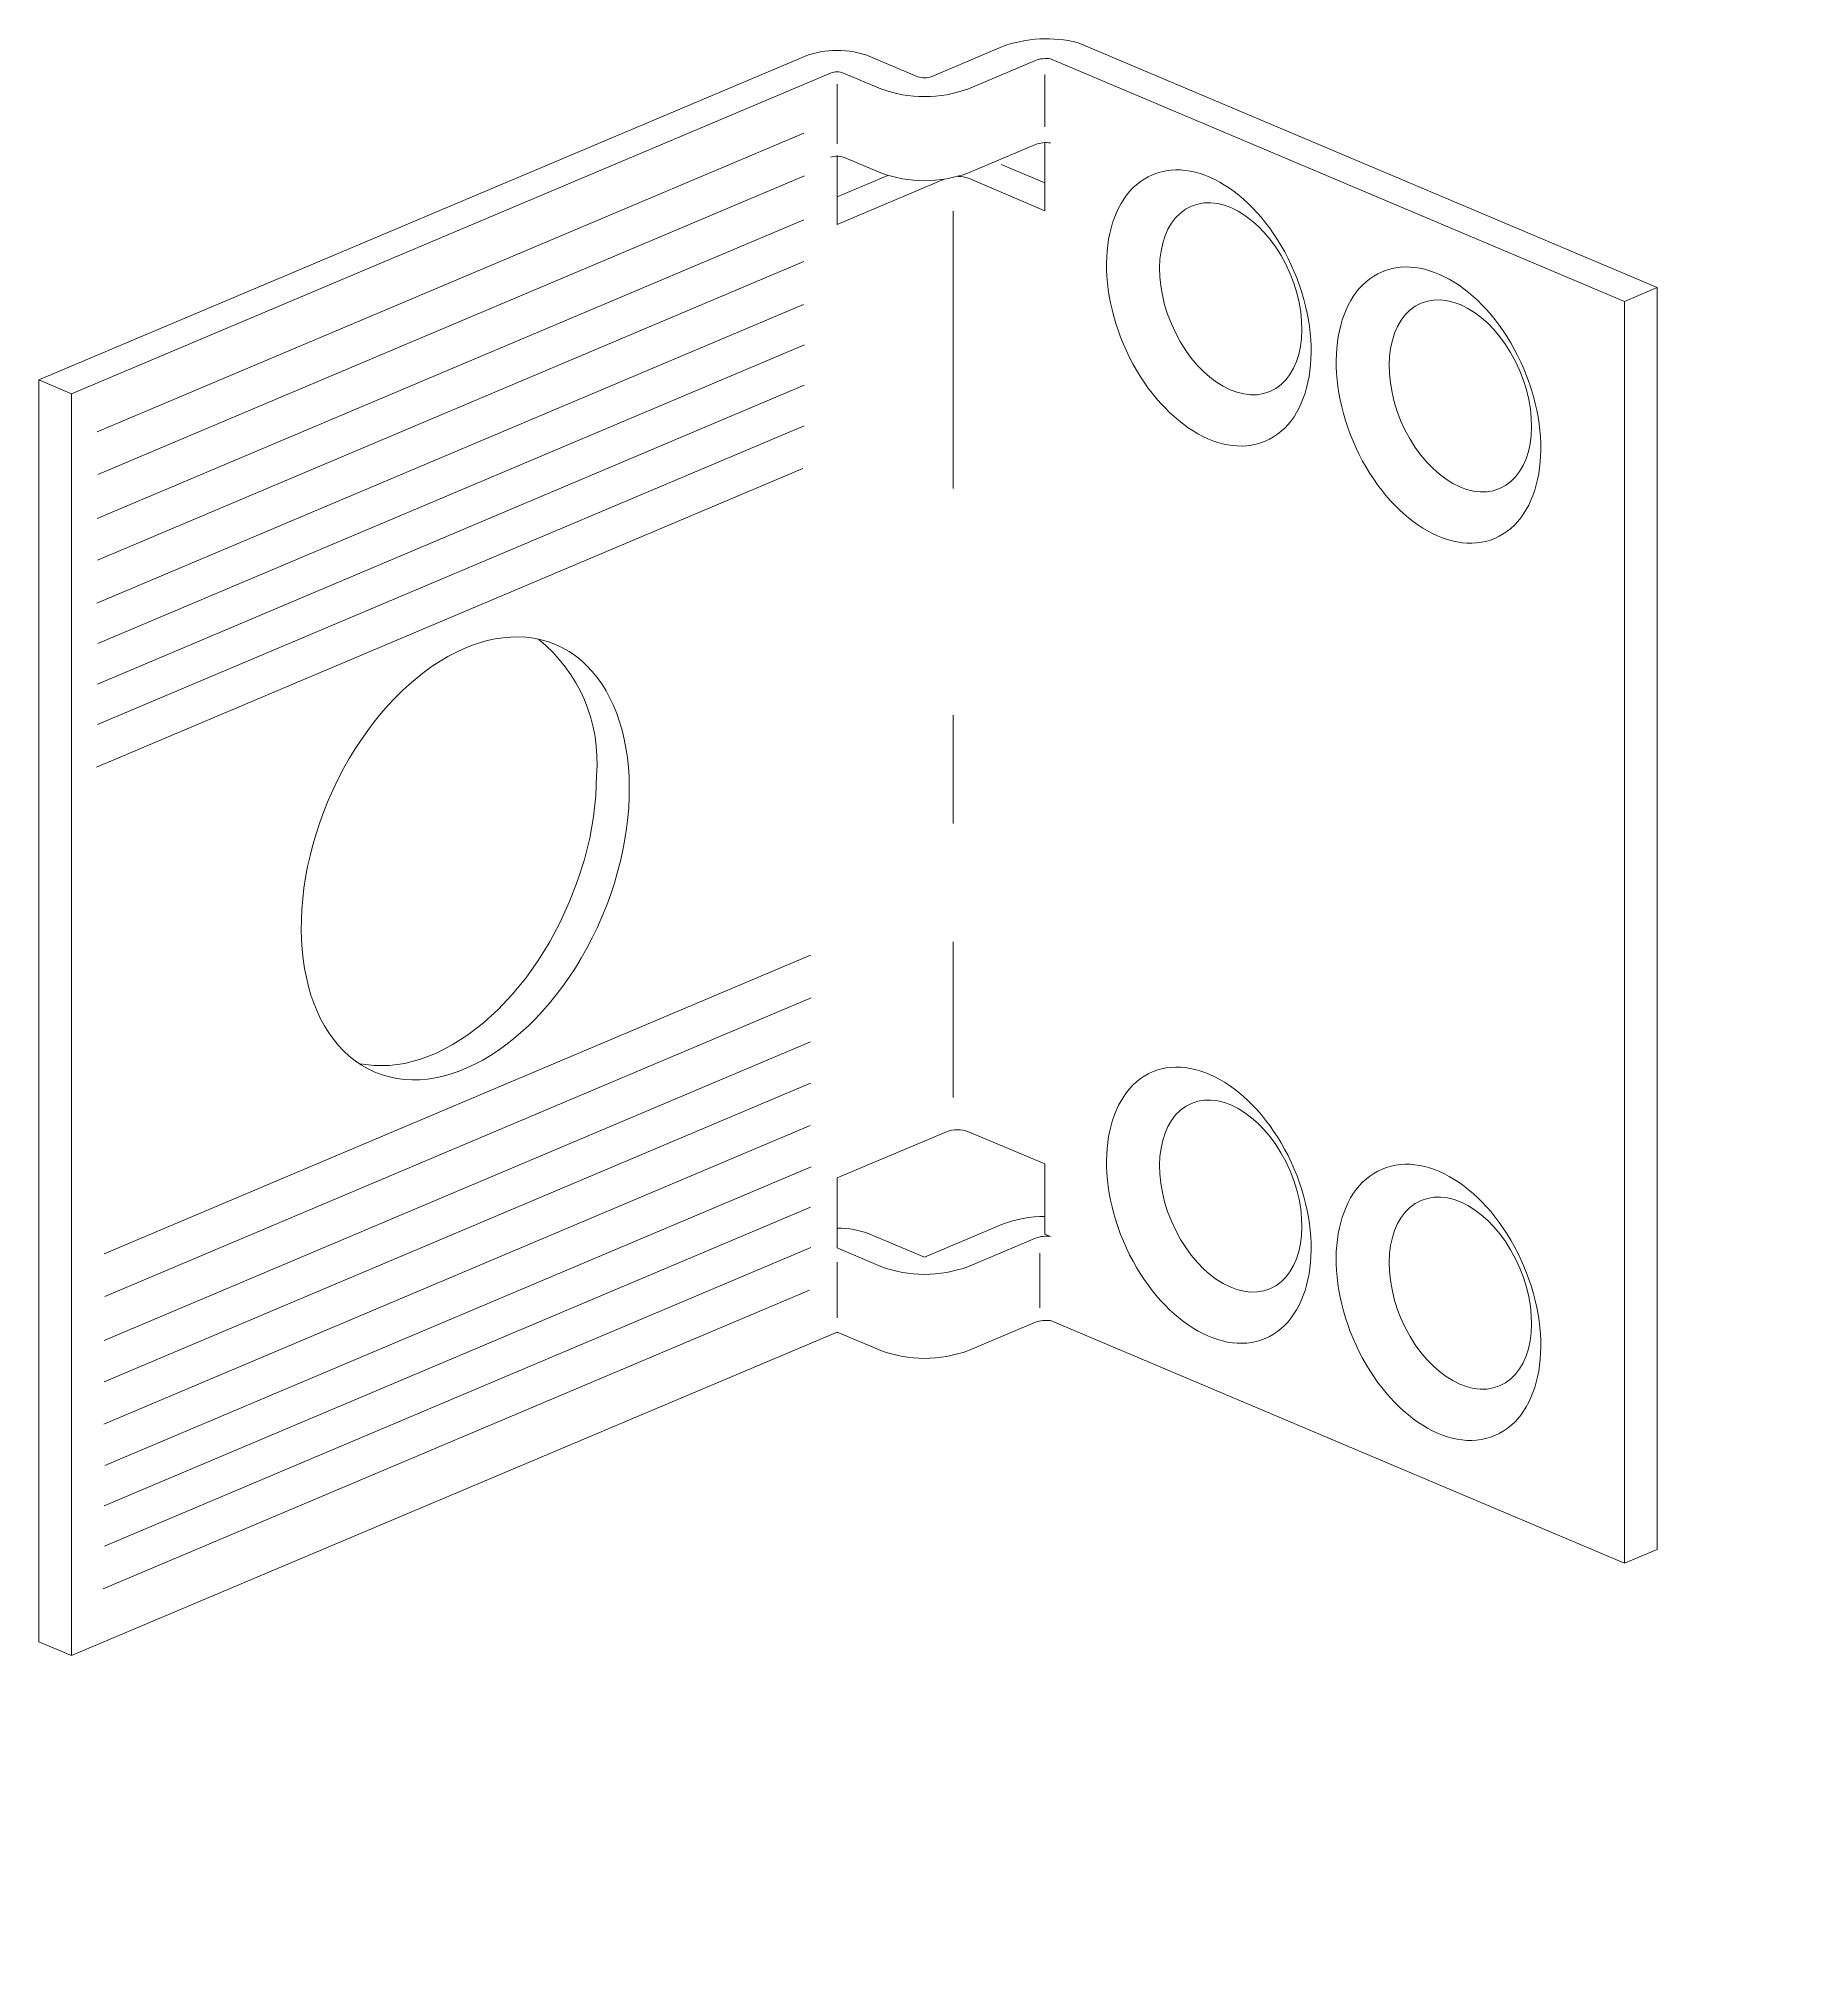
# Model space of a CAD drawing. Header units: metres. Extents: x -30.9 to 24.7, y -10.3 to 6.8.
# Drawn here: x -11.219 to -10.177, y 2.77 to 3.912 of the extents above; entities that cross this region are included whole.
import ezdxf

# ---------------------------------------------------------------- set-up
doc = ezdxf.new("R2010")
doc.units = ezdxf.units.M
doc.header["$MEASUREMENT"] = 0
doc.layers.add('PDF_Working_Num_Penna__7_Num_Penna__7', color=7, linetype='Continuous', lineweight=18)
doc.styles.add('GENERATED_STYLE_1', font='')
doc.styles.get('GENERATED_STYLE_1').set_extended_font_data('Arial')

msp = doc.modelspace()

# ---------------------------------------------------------------- linework, layer by layer
at = {"layer": 'PDF_Working_Num_Penna__7_Num_Penna__7', "color": 7, "linetype": 'Continuous', "lineweight": 18, "flags": 128}
for points in [[(-10.7489, 3.1499), (-10.7232, 3.1391, 0.17913), (-10.6716, 3.1391), (-10.6321, 3.1558, -0.123376), (-10.6232, 3.1567), (-10.285, 3.0138), (-10.2657, 3.022), (-10.2657, 3.7652), (-10.6072, 3.9095, 0.148682), (-10.6515, 3.9072), (-10.6935, 3.8894, -0.176947), (-10.7013, 3.8894), (-10.7296, 3.9014, 0.17935), (-10.7682, 3.9014), (-11.2193, 3.7108)], [(-11.2193, 2.9675), (-11.2, 2.9594), (-11.2, 3.7026), (-10.7528, 3.8916, -0.178241), (-10.7451, 3.8916), (-10.7232, 3.8823, 0.17913), (-10.6716, 3.8823), (-10.6321, 3.899, -0.122393), (-10.6232, 3.9), (-10.285, 3.757)], [(-10.7528, 3.842, -0.175926), (-10.7451, 3.842), (-10.7232, 3.8328, 0.17913), (-10.6716, 3.8328), (-10.6321, 3.8495, -0.124893), (-10.6232, 3.8504)], [(-10.6776, 3.8307, -0.090673), (-10.6716, 3.8296), (-10.6265, 3.8105), (-10.6265, 3.8506)], [(-11.0305, 3.3081), (-11.0302, 3.308), (-11.0216, 3.3069), (-11.0127, 3.3069), (-11.0036, 3.3082), (-10.9943, 3.3107), (-10.985, 3.3143), (-10.9757, 3.3191), (-10.9665, 3.325), (-10.9575, 3.332), (-10.9487, 3.3399), (-10.9404, 3.3488), (-10.9324, 3.3584), (-10.925, 3.3688), (-10.9182, 3.3799), (-10.912, 3.3915), (-10.9065, 3.4035), (-10.9018, 3.4158), (-10.8978, 3.4283), (-10.8947, 3.4409), (-10.8925, 3.4535), (-10.8911, 3.4659), (-10.8907, 3.478, 0.249493), (-10.9249, 3.5581)], [(-10.7489, 3.1995), (-10.7232, 3.1886, 0.179478), (-10.6716, 3.1886), (-10.6321, 3.2053, -0.12434), (-10.6232, 3.2063), (-10.6265, 3.2077), (-10.6265, 3.249), (-10.6716, 3.268, 0.179416), (-10.6845, 3.268), (-10.7489, 3.2408)], [(-10.6265, 3.218, 0.094333), (-10.6515, 3.2135), (-10.6974, 3.1941), (-10.7296, 3.2077, 0.096076), (-10.7489, 3.2111)]]:
    msp.add_lwpolyline(points, format="xyb", dxfattribs=at)
for points in [[(-10.7489, 3.8499), (-10.7489, 3.885)], [(-10.6265, 3.8598), (-10.6265, 3.8908)], [(-10.7686, 3.8561), (-11.1848, 3.6802)], [(-10.6858, 3.8291), (-10.7489, 3.8024), (-10.7489, 3.8427)], [(-10.6265, 3.8269), (-10.6523, 3.8378)], [(-10.7682, 3.831), (-11.1844, 3.6551)], [(-10.7191, 3.8313), (-10.7489, 3.8187)], [(-10.7686, 3.8051), (-11.1848, 3.6292)], [(-10.6805, 3.8102), (-10.6805, 3.6468)], [(-10.7685, 3.7806), (-11.1847, 3.6047)], [(-10.285, 3.0138), (-10.285, 3.7571), (-10.2657, 3.7652)], [(-10.7688, 3.7552), (-11.185, 3.5793)], [(-10.7682, 3.7314), (-11.1844, 3.5555)], [(-11.2193, 2.9675), (-11.2193, 3.7108), (-11.2, 3.7026)], [(-10.7684, 3.7077), (-11.1847, 3.5317)], [(-10.7684, 3.6838), (-11.1846, 3.5078)], [(-10.7691, 3.6587), (-11.1853, 3.4828)], [(-10.6805, 3.5134), (-10.6805, 3.4496)], [(-10.6805, 3.3799), (-10.6805, 3.2882)], [(-10.7646, 3.372), (-11.1808, 3.1961)], [(-10.7642, 3.3469), (-11.1804, 3.171)], [(-10.7646, 3.321), (-11.1808, 3.1451)], [(-10.7645, 3.2966), (-11.1807, 3.1207)], [(-10.7648, 3.2716), (-11.181, 3.0957)], [(-10.7642, 3.2473), (-11.1804, 3.0714)], [(-10.7489, 3.2408), (-10.7489, 3.1995)], [(-10.7645, 3.2236), (-11.1807, 3.0477)], [(-10.7644, 3.1997), (-11.1806, 3.0238)], [(-10.7489, 3.1911), (-10.7489, 3.1584)], [(-10.6295, 3.1964), (-10.6295, 3.1643)], [(-10.7651, 3.1746), (-11.1813, 2.9987)], [(-11.2, 2.9594), (-10.7489, 3.1499)]]:
    msp.add_lwpolyline(points, dxfattribs=at)
at = {"layer": 'PDF_Working_Num_Penna__7_Num_Penna__7', "color": 7, "linetype": 'Continuous', "lineweight": 18}
for centre, major_axis, ratio in [((-10.5299, 3.7532), (-0.0332, 0.0785), 0.641027), ((-10.517, 3.7586), (-0.0231, 0.0546), 0.640745), ((-10.3946, 3.696), (-0.0332, 0.0785), 0.640849), ((-10.3817, 3.7014), (-0.0231, 0.0546), 0.640785), ((-10.968, 3.429), (0.0532, 0.1259), 0.640878), ((-10.5299, 3.2247), (-0.0332, 0.0785), 0.640857), ((-10.517, 3.2301), (-0.0231, 0.0546), 0.6407), ((-10.3946, 3.1675), (-0.0332, 0.0785), 0.640966), ((-10.3817, 3.1729), (-0.0231, 0.0546), 0.640704)]:
    msp.add_ellipse(centre, major_axis=major_axis, ratio=ratio, dxfattribs=at)

# ---------------------------------------------------------------- texts
at = {"layer": 'PDF_Working_Num_Penna__7_Num_Penna__7', "color": 7, "linetype": 'Continuous', "lineweight": 18, "insert": (-10.1767, 3.0014), "char_height": 0.00000321, "attachment_point": 7, "rotation": 90, "style": 'GENERATED_STYLE_1'}
msp.add_mtext('\\A1;{\\pql;\\fArial|b0|i0|c0|p34;115753}', dxfattribs=at)
at = {"layer": 'PDF_Working_Num_Penna__7_Num_Penna__7', "color": 7, "linetype": 'Continuous', "lineweight": 18, "insert": (-10.6321, 2.77), "char_height": 0.0000077, "attachment_point": 7, "style": 'GENERATED_STYLE_1'}
msp.add_mtext('\\A1;{\\pql;\\fArial|b0|i0|c0|p34;2x}', dxfattribs=at)

doc.saveas('drawing.dxf')
